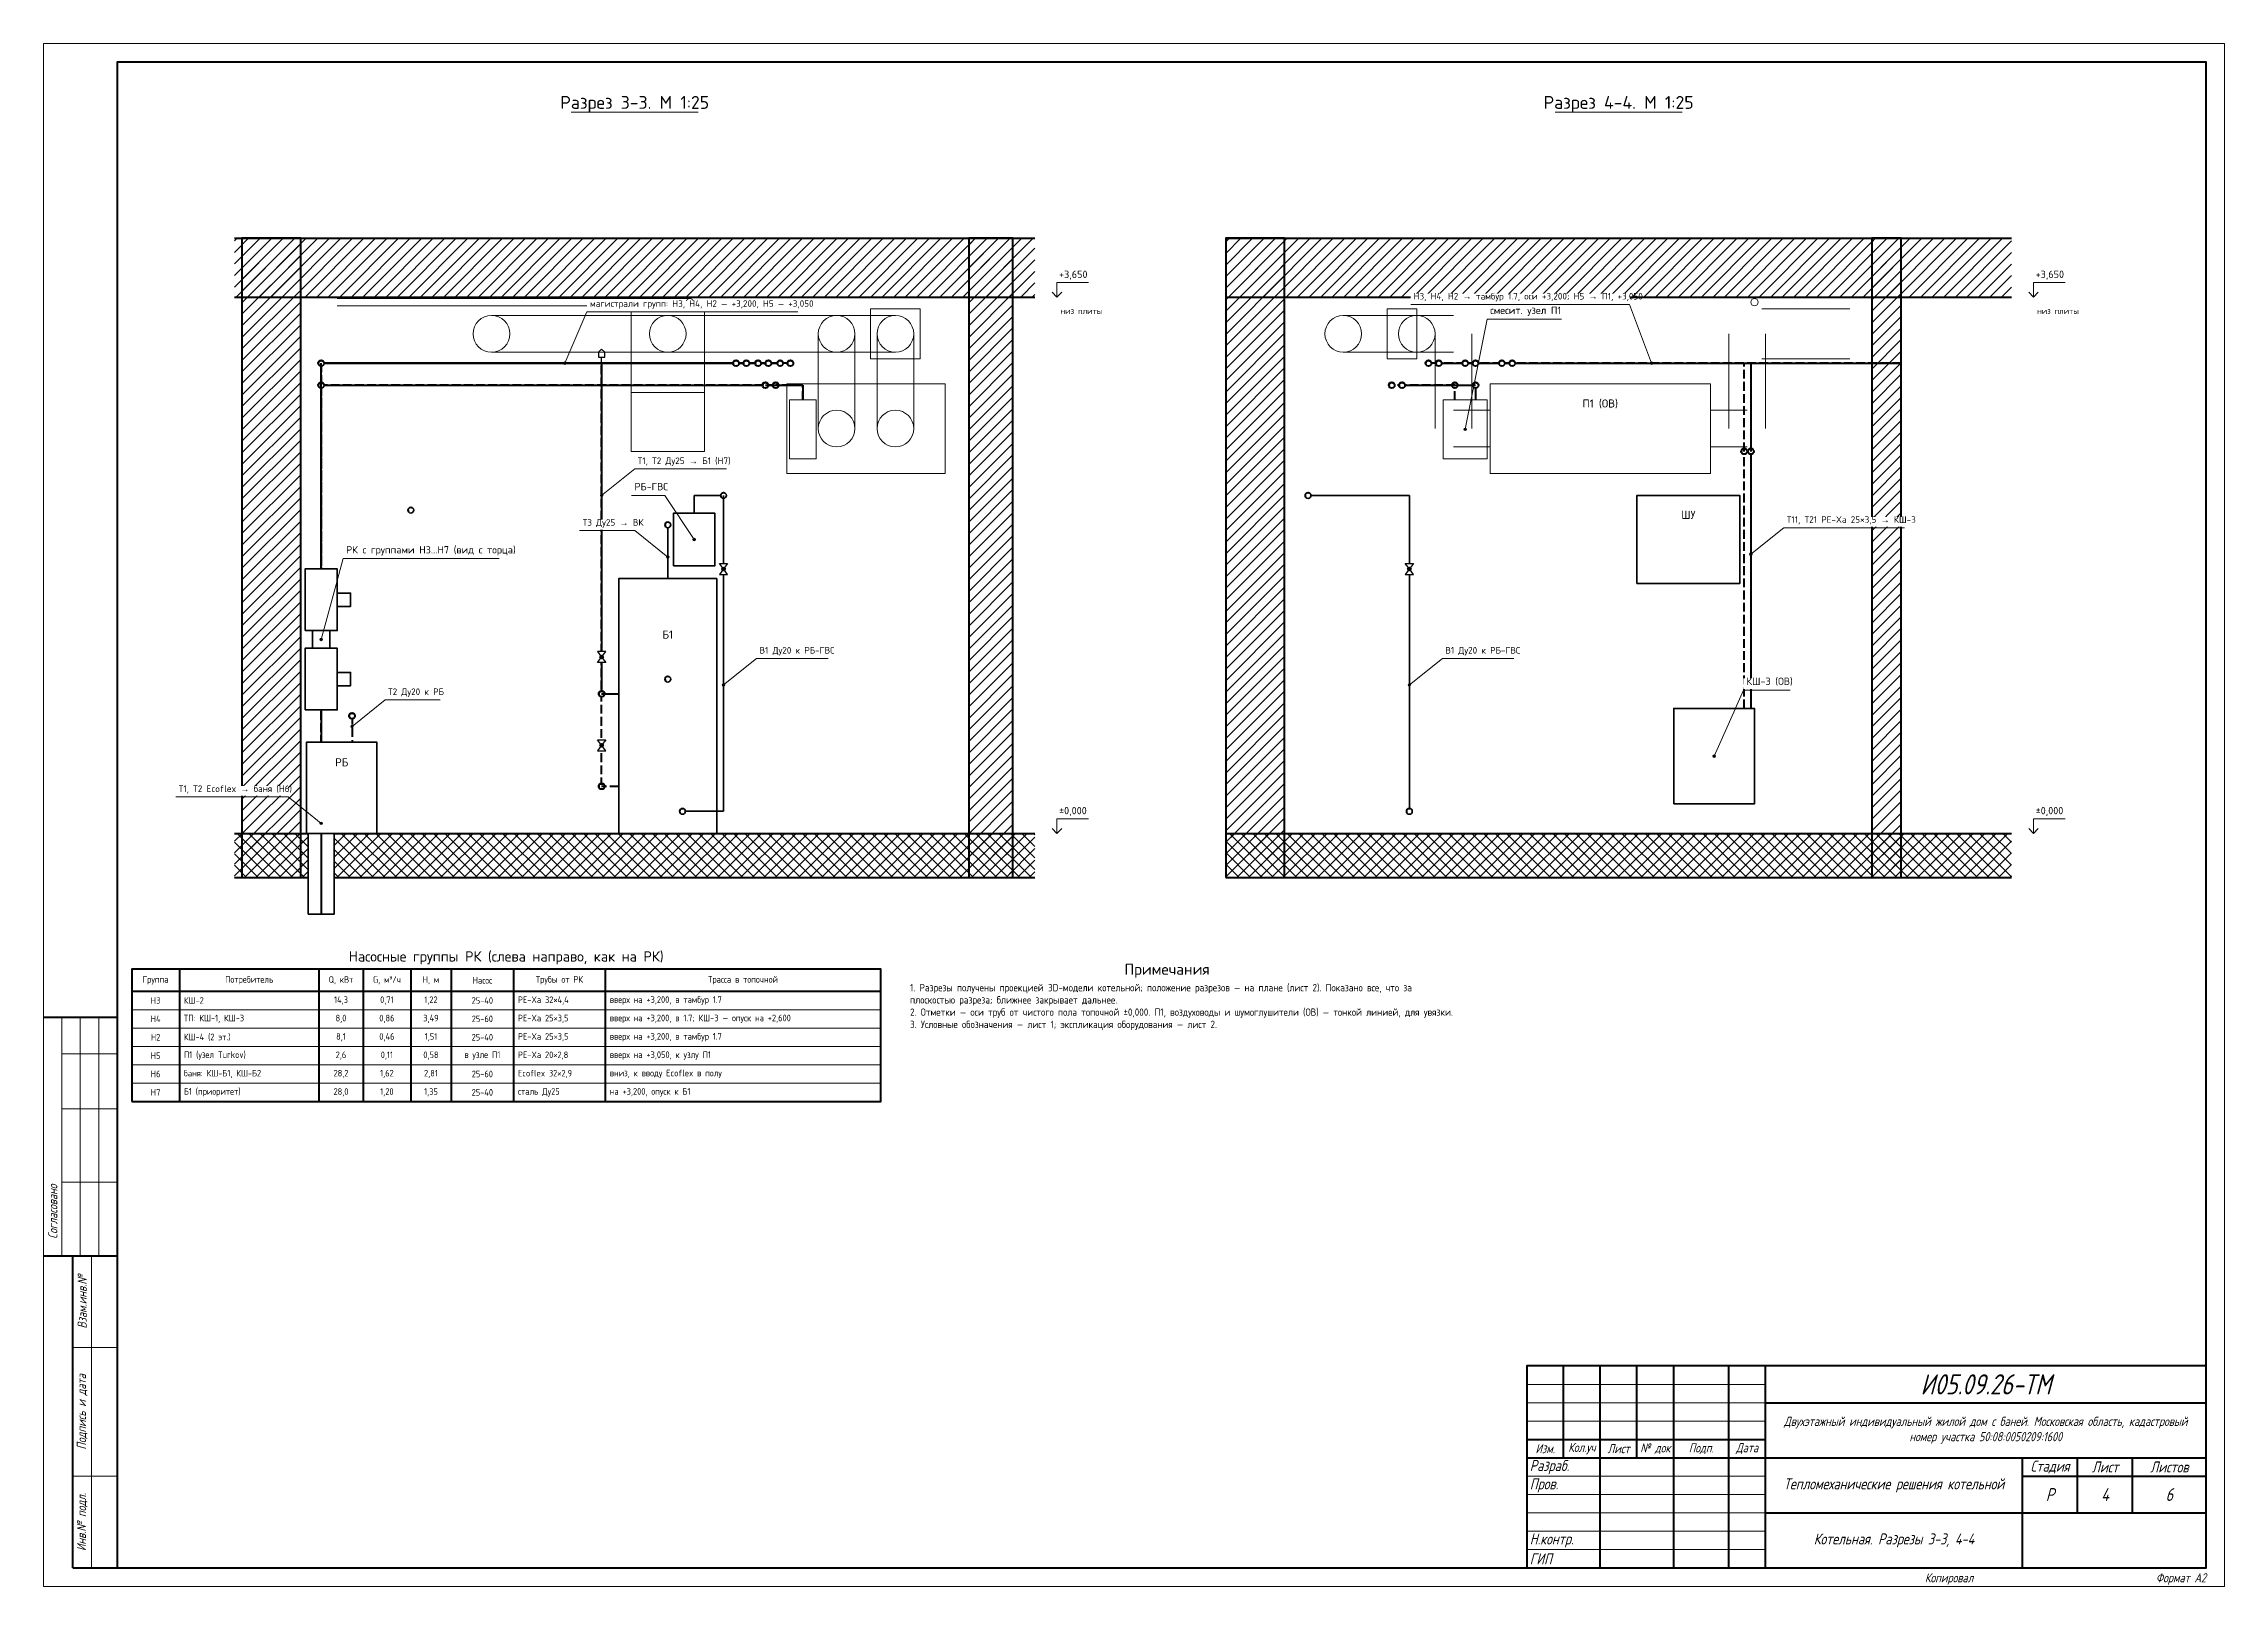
# Paper-space layout 'Лист' of a CAD drawing. Header units: millimetres. Extents: x 0 to 594, y 0 to 420.
import ezdxf
from ezdxf.enums import TextEntityAlignment as Align

# ---------------------------------------------------------------- set-up
doc = ezdxf.new("R2010")
doc.units = ezdxf.units.MM
doc.linetypes.add('ОВ_ШТРИХ', pattern=[330, 240, -90])
for name, color, linetype, lineweight in [('Рамка', 7, 'Continuous', 50), ('Таблицы', 7, 'Continuous', 18), ('Текст', 7, 'Continuous', 18), ('ТМ_арматура', 7, 'Continuous', 25), ('ТМ_В1', 150, 'Continuous', 35), ('ТМ_Г', 42, 'Continuous', 35), ('ТМ_марки', 7, 'Continuous', 18), ('ТМ_оборуд', 7, 'Continuous', 35), ('ТМ_ОВ', 8, 'Continuous', 13), ('ТМ_размеры', 7, 'Continuous', 13), ('ТМ_стены', 7, 'Continuous', 50), ('ТМ_Т1', 1, 'Continuous', 50), ('ТМ_Т11', 30, 'Continuous', 50), ('ТМ_Т2', 5, 'Continuous', 50), ('ТМ_Т21', 4, 'Continuous', 50), ('ТМ_Т3', 3, 'Continuous', 35), ('ТМ_Т4', 82, 'Continuous', 35), ('ТМ_штрих', 8, 'Continuous', 13), ('Тонкие', 8, 'Continuous', 13)]:
    doc.layers.add(name, color=color, linetype=linetype, lineweight=lineweight)
doc.styles.add('GOST', font='isocpeur.ttf', dxfattribs={"width": 0.9})
doc.styles.add('GOST_I', font='isocpeur.ttf', dxfattribs={"width": 0.8})

psp = doc.layouts.new('Лист')

# ---------------------------------------------------------------- texts
at = {"layer": 'Текст', "style": 'GOST'}
for s, height, p in [('Разрез 3-3. М 1:25', 3.5, (161, 404)), ('Разрез 4-4. М 1:25', 3.5, (429, 404)), ('Насосные группы РК (слева направо, как на РК)', 2.8, (126, 171.5)), ('Примечания', 3, (306, 168))]:
    psp.add_text(s, height=height, dxfattribs=at).set_placement(p, align=Align.MIDDLE_CENTER)
at = {"layer": 'Текст'}
for s, insert, char_height, width, attachment_point, style in [('Группа', (30.5, 165), 1.8, 11, 5, 'GOST'), ('Н3', (30.5, 159.5), 1.8, 11, 5, 'GOST'), ('КШ-2', (38.2, 159.5), 1.8, 35.6, 4, 'GOST'), ('Потребитель', (56, 165), 1.8, 36, 5, 'GOST'), ('Q, кВт', (81, 165), 1.8, 10, 5, 'GOST'), ('14,3', (81, 159.5), 1.8, 10, 5, 'GOST'), ('G, м³/ч', (93.5, 165), 1.8, 11, 5, 'GOST'), ('0,71', (93.5, 159.5), 1.8, 11, 5, 'GOST'), ('H, м', (105.5, 165), 1.8, 9, 5, 'GOST'), ('1,22', (105.5, 159.5), 1.8, 9, 5, 'GOST'), ('25-40', (119.5, 159.5), 1.8, 15, 5, 'GOST'), ('Насос', (119.5, 165), 1.8, 15, 5, 'GOST'), ('PE-Xa 32×4,4', (129.2, 159.5), 1.8, 22.6, 4, 'GOST'), ('Трубы от РК', (140.5, 165), 1.8, 23, 5, 'GOST'), ('вверх на +3,200, в тамбур 1.7', (154.2, 159.5), 1.8, 72.6, 4, 'GOST'), ('Трасса в топочной', (190.5, 165), 1.8, 73, 5, 'GOST'), ('1. Разрезы получены проекцией 3D-модели котельной; положение разрезов — на плане (лист 2). Показано все, что за плоскостью разреза; ближнее закрывает дальнее.\\P2. Отметки — оси труб от чистого пола топочной ±0,000. П1, воздуховоды и шумоглушители (ОВ) — тонкой линией, для увязки.\\P3. Условные обозначения — лист 1; экспликация оборудования — лист 2.', (236, 164), 2, 140, 1, 'GOST'), ('Н4', (30.5, 154.5), 1.8, 11, 5, 'GOST'), ('ТП: КШ-1, КШ-3', (38.2, 154.5), 1.8, 35.6, 4, 'GOST'), ('8,0', (81, 154.5), 1.8, 10, 5, 'GOST'), ('0,86', (93.5, 154.5), 1.8, 11, 5, 'GOST'), ('3,49', (105.5, 154.5), 1.8, 9, 5, 'GOST'), ('25-60', (119.5, 154.5), 1.8, 15, 5, 'GOST'), ('PE-Xa 25×3,5', (129.2, 154.5), 1.8, 22.6, 4, 'GOST'), ('вверх на +3,200, в 1.7; КШ-3 — опуск на +2,600', (154.2, 154.5), 1.8, 72.6, 4, 'GOST'), ('Н2', (30.5, 149.5), 1.8, 11, 5, 'GOST'), ('КШ-4 (2 эт.)', (38.2, 149.5), 1.8, 35.6, 4, 'GOST'), ('8,1', (81, 149.5), 1.8, 10, 5, 'GOST'), ('0,46', (93.5, 149.5), 1.8, 11, 5, 'GOST'), ('1,51', (105.5, 149.5), 1.8, 9, 5, 'GOST'), ('25-40', (119.5, 149.5), 1.8, 15, 5, 'GOST'), ('PE-Xa 25×3,5', (129.2, 149.5), 1.8, 22.6, 4, 'GOST'), ('вверх на +3,200, в тамбур 1.7', (154.2, 149.5), 1.8, 72.6, 4, 'GOST'), ('Н5', (30.5, 144.5), 1.8, 11, 5, 'GOST'), ('П1 (узел Turkov)', (38.2, 144.5), 1.8, 35.6, 4, 'GOST'), ('2,6', (81, 144.5), 1.8, 10, 5, 'GOST'), ('0,11', (93.5, 144.5), 1.8, 11, 5, 'GOST'), ('0,58', (105.5, 144.5), 1.8, 9, 5, 'GOST'), ('в узле П1', (119.5, 144.5), 1.8, 15, 5, 'GOST'), ('PE-Xa 20×2,8', (129.2, 144.5), 1.8, 22.6, 4, 'GOST'), ('вверх на +3,050, к узлу П1', (154.2, 144.5), 1.8, 72.6, 4, 'GOST'), ('Н6', (30.5, 139.5), 1.8, 11, 5, 'GOST'), ('баня: КШ-Б1, КШ-Б2', (38.2, 139.5), 1.8, 35.6, 4, 'GOST'), ('28,2', (81, 139.5), 1.8, 10, 5, 'GOST'), ('1,62', (93.5, 139.5), 1.8, 11, 5, 'GOST'), ('2,81', (105.5, 139.5), 1.8, 9, 5, 'GOST'), ('25-60', (119.5, 139.5), 1.8, 15, 5, 'GOST'), ('Ecoflex 32×2,9', (129.2, 139.5), 1.8, 22.6, 4, 'GOST'), ('вниз, к вводу Ecoflex в полу', (154.2, 139.5), 1.8, 72.6, 4, 'GOST'), ('Н7', (30.5, 134.5), 1.8, 11, 5, 'GOST'), ('Б1 (приоритет)', (38.2, 134.5), 1.8, 35.6, 4, 'GOST'), ('28,0', (81, 134.5), 1.8, 10, 5, 'GOST'), ('1,20', (93.5, 134.5), 1.8, 11, 5, 'GOST'), ('1,35', (105.5, 134.5), 1.8, 9, 5, 'GOST'), ('25-40', (119.5, 134.5), 1.8, 15, 5, 'GOST'), ('сталь Ду25', (129.2, 134.5), 1.8, 22.6, 4, 'GOST'), ('на +3,200, опуск к Б1', (154.2, 134.5), 1.8, 72.6, 4, 'GOST'), ('{\\W0.8;\\Q15;Двухэтажный индивидуальный жилой дом с баней. Московская область, кадастровый номер участка 50:08:0050209:1600}', (529, 42.5), 2.5, 116, 5, 'GOST_I'), ('{\\W0.8;\\Q15;Тепломеханические решения котельной}', (504, 27.5), 3, 66, 5, 'GOST_I'), ('{\\W0.8;\\Q15;Котельная. Разрезы 3-3, 4-4}', (504, 12.5), 3, 66, 5, 'GOST_I')]:
    psp.add_mtext(s, dxfattribs=dict(at, insert=insert, char_height=char_height, width=width, attachment_point=attachment_point, style=style))
at = {"layer": 'Текст', "char_height": 2.5, "attachment_point": 5, "rotation": 90, "style": 'GOST_I'}
for s, insert in [('{\\W0.8;\\Q15;Согласовано}', (2.5, 102)), ('{\\W0.8;\\Q15;Взам.инв.№}', (10.5, 77.5)), ('{\\W0.8;\\Q15;Подпись и дата}', (10.5, 47.5)), ('{\\W0.8;\\Q15;Инв.№ подл.}', (10.5, 17.5))]:
    psp.add_mtext(s, dxfattribs=dict(at, insert=insert))
at = {"layer": 'Текст', "style": 'GOST_I'}
for s, insert, char_height, attachment_point in [('{\\W0.8;\\Q15;И05.09.26-ТМ}', (529, 55), 5.5, 5), ('{\\W0.8;\\Q15;Изм.}', (409, 37.5), 2.5, 5), ('{\\W0.8;\\Q15;Кол.уч}', (419, 37.5), 2.5, 5), ('{\\W0.8;\\Q15;Лист}', (429, 37.5), 2.5, 5), ('{\\W0.8;\\Q15;№ док}', (439, 37.5), 2.5, 5), ('{\\W0.8;\\Q15;Подп.}', (451.5, 37.5), 2.5, 5), ('{\\W0.8;\\Q15;Дата}', (464, 37.5), 2.5, 5), ('{\\W0.8;\\Q15;Разраб.}', (404.8, 32.5), 3, 4), ('{\\W0.8;\\Q15;}', (424.8, 32.5), 3, 4), ('{\\W0.8;\\Q15;}', (459.6, 32.5), 3, 4), ('{\\W0.8;\\Q15;Стадия}', (546.5, 32.5), 3, 5), ('{\\W0.8;\\Q15;Лист}', (561.5, 32.5), 3, 5), ('{\\W0.8;\\Q15;Листов}', (579, 32.5), 3, 5), ('{\\W0.8;\\Q15;Пров.}', (404.8, 27.5), 3, 4), ('{\\W0.8;\\Q15;}', (424.8, 27.5), 3, 4), ('{\\W0.8;\\Q15;}', (459.6, 27.5), 3, 4), ('{\\W0.8;\\Q15;Р}', (546.5, 25), 3.5, 5), ('{\\W0.8;\\Q15;4}', (561.5, 25), 3.5, 5), ('{\\W0.8;\\Q15;6}', (579, 25), 3.5, 5), ('{\\W0.8;\\Q15;Н.контр.}', (404.8, 12.5), 3, 4), ('{\\W0.8;\\Q15;}', (424.8, 12.5), 3, 4), ('{\\W0.8;\\Q15;}', (459.6, 12.5), 3, 4), ('{\\W0.8;\\Q15;ГИП}', (404.8, 7.5), 3, 4), ('{\\W0.8;\\Q15;}', (424.8, 7.5), 3, 4), ('{\\W0.8;\\Q15;}', (459.6, 7.5), 3, 4), ('{\\W0.8;\\Q15;Копировал}', (519, 2), 2.5, 5), ('{\\W0.8;\\Q15;Формат А2}', (589, 2), 2.5, 6)]:
    psp.add_mtext(s, dxfattribs=dict(at, insert=insert, char_height=char_height, attachment_point=attachment_point))
at = {"layer": 'ТМ_марки', "style": 'GOST'}
psp.add_text('П1 (ОВ)', height=2.2, dxfattribs=at).set_placement((424, 322.032), align=Align.MIDDLE_CENTER)
at = {"layer": 'ТМ_размеры', "style": 'GOST'}
for s, p in [('+3,650', (276.6, 355.6)), ('+3,650', (542.6, 355.6)), ('±0,000', (276.6, 209.6)), ('±0,000', (542.6, 209.6))]:
    psp.add_text(s, height=2, dxfattribs=at).set_placement(p, align=Align.BOTTOM_LEFT)
for p in [(277, 348), (543, 348)]:
    psp.add_text('низ плиты', height=1.6, dxfattribs=at).set_placement(p, align=Align.TOP_LEFT)

# ---------------------------------------------------------------- hatches: boundary and pattern name
at = {"layer": 'ТМ_марки'}
h = psp.add_hatch(color=7, dxfattribs=at)
edge = h.paths.add_edge_path()
edge.add_arc((142, 333), 0.35, 0, 360)
h = psp.add_hatch(color=7, dxfattribs=at)
edge = h.paths.add_edge_path()
edge.add_arc((438, 333), 0.35, 0, 360)
h = psp.add_hatch(color=7, dxfattribs=at)
edge = h.paths.add_edge_path()
edge.add_arc((387.2, 315), 0.35, 0, 360)
h = psp.add_hatch(color=7, dxfattribs=at)
edge = h.paths.add_edge_path()
edge.add_arc((152, 297), 0.35, 0, 360)
h = psp.add_hatch(color=7, dxfattribs=at)
edge = h.paths.add_edge_path()
edge.add_arc((372, 245.4), 0.35, 0, 360)
at = {"layer": 'ТМ_штрих'}
h = psp.add_hatch(dxfattribs=at)
h.set_pattern_fill('ANSI31', scale=0.7)
h.paths.add_polyline_path([(52, 351), (270, 351), (270, 367), (52, 367)])
h = psp.add_hatch(dxfattribs=at)
h.set_pattern_fill('ANSI31', scale=0.7)
h.paths.add_polyline_path([(54.016, 193), (70.016, 193), (70.016, 367), (54.016, 367)])
h = psp.add_hatch(dxfattribs=at)
h.set_pattern_fill('ANSI31', scale=0.7)
h.paths.add_polyline_path([(252.016, 193), (264.016, 193), (264.016, 367), (252.016, 367)])
h = psp.add_hatch(dxfattribs=at)
h.set_pattern_fill('ANSI31', scale=0.7)
h.paths.add_polyline_path([(322, 193), (337.992, 193), (337.992, 367), (322, 367)])
h = psp.add_hatch(dxfattribs=at)
h.set_pattern_fill('ANSI31', scale=0.7)
h.paths.add_polyline_path([(322, 351), (536, 351), (536, 367), (322, 367)])
h = psp.add_hatch(dxfattribs=at)
h.set_pattern_fill('ANSI31', scale=0.7)
h.paths.add_polyline_path([(497.992, 193), (505.992, 193), (505.992, 367), (497.992, 367)])
h = psp.add_hatch(dxfattribs=at)
h.set_pattern_fill('ANSI37', scale=0.7)
h.paths.add_polyline_path([(52, 193), (270, 193), (270, 205), (52, 205)])
h = psp.add_hatch(dxfattribs=at)
h.set_pattern_fill('ANSI37', scale=0.7)
h.paths.add_polyline_path([(322, 193), (536, 193), (536, 205), (322, 205)])

# ---------------------------------------------------------------- linework, layer by layer
at = {"layer": 'Рамка', "lineweight": 50}
for points in [[(20, 5), (589, 5), (589, 415), (20, 415)], [(404, 5), (589, 5), (589, 60), (404, 60)]]:
    psp.add_lwpolyline(points, close=True, dxfattribs=at)
at = {"layer": 'Таблицы', "lineweight": 18}
for p, q in [((143.675, 401.375), (178.325, 401.375)), ((411.675, 401.375), (446.325, 401.375)), ((24, 157), (228, 157)), ((24, 152), (228, 152)), ((24, 147), (228, 147)), ((24, 142), (228, 142)), ((24, 137), (228, 137)), ((24, 132), (228, 132)), ((404, 55), (469, 55)), ((404, 50), (469, 50)), ((404, 45), (469, 45)), ((404, 30), (469, 30)), ((404, 25), (469, 25)), ((404, 20), (469, 20)), ((404, 15), (469, 15)), ((404, 10), (469, 10))]:
    psp.add_line(p, q, dxfattribs=at)
at = {"layer": 'Таблицы', "lineweight": 50}
for p, q in [((37, 168), (37, 132)), ((75, 168), (75, 132)), ((87, 168), (87, 132)), ((100, 168), (100, 132)), ((111, 168), (111, 132)), ((128, 168), (128, 132)), ((153, 168), (153, 132)), ((24, 162), (228, 162)), ((0, 155), (20, 155)), ((0, 90), (20, 90)), ((8, 5), (8, 90)), ((414, 35), (414, 60)), ((424, 5), (424, 60)), ((434, 35), (434, 60)), ((444, 5), (444, 60)), ((459, 5), (459, 60)), ((469, 5), (469, 60)), ((469, 50), (589, 50)), ((404, 40), (469, 40)), ((404, 35), (589, 35)), ((539, 5), (539, 35)), ((539, 30), (589, 30)), ((554, 20), (554, 35)), ((569, 20), (569, 35)), ((469, 20), (589, 20)), ((8, 5), (20, 5))]:
    psp.add_line(p, q, dxfattribs=at)
at = {"layer": 'Таблицы'}
for p, q in [((5, 90), (5, 155)), ((10, 90), (10, 155)), ((15, 90), (15, 155)), ((5, 145), (20, 145)), ((5, 130), (20, 130)), ((5, 110), (20, 110)), ((13, 5), (13, 90)), ((8, 65), (20, 65)), ((8, 30), (20, 30))]:
    psp.add_line(p, q, dxfattribs=at)
at = {"layer": 'Таблицы', "lineweight": 50}
psp.add_lwpolyline([(24, 132), (228, 132), (228, 168), (24, 168)], close=True, dxfattribs=at)
at = {"layer": 'ТМ_арматура'}
psp.add_lwpolyline([(151.1, 334.6), (152.9, 334.6), (152.9, 336), (152, 336.8), (151.1, 336)], close=True, dxfattribs=at)
psp.add_lwpolyline([(152, 333), (152, 334.6)], dxfattribs=at)
at = {"layer": 'ТМ_В1'}
for points in [[(185.2, 297), (177.2, 297)], [(372, 297), (344.4, 297)], [(372, 211), (372, 297)]]:
    psp.add_lwpolyline(points, dxfattribs=at)
at = {"layer": 'ТМ_марки'}
for points in [[(142, 333), (148, 347)], [(438, 333), (432, 349)], [(465, 281), (474, 288.2)], [(372, 245.4), (381, 252.6)]]:
    psp.add_lwpolyline(points, dxfattribs=at)
for centre in [(142, 333), (438, 333), (387.2, 315), (152, 297), (372, 245.4)]:
    psp.add_circle(centre, 0.35, dxfattribs=at)
at = {"layer": 'ТМ_ОВ'}
for points in [[(80, 350.6), (176, 350.6)], [(80, 348.6), (176, 348.6)], [(216, 346), (122, 346)], [(170, 346), (232, 346)], [(354, 346), (384, 346)], [(384, 346), (374, 346)], [(492, 347.8), (468, 347.8)], [(492, 347.8), (468, 347.8)], [(211, 315.2), (211, 341)], [(221, 315.2), (221, 341)], [(227, 341), (227, 315.2)], [(237, 341), (237, 315.2)], [(379, 341), (379, 315.2)], [(379, 315.2), (379, 341)], [(389, 341), (389, 315.2)], [(389, 315.2), (389, 341)], [(459, 315.2), (459, 341)], [(459, 341), (459, 315.2)], [(469, 315.2), (469, 341)], [(469, 341), (469, 315.2)], [(216, 336), (122, 336)], [(170, 336), (232, 336)], [(354, 336), (384, 336)], [(384, 336), (374, 336)], [(492, 334.2), (468, 334.2)], [(492, 334.2), (468, 334.2)], [(384, 320.2), (394, 320.2)], [(394, 320.2), (384, 320.2)], [(454, 320.2), (464, 320.2)], [(464, 320.2), (454, 320.2)], [(384, 310.2), (394, 310.2)], [(394, 310.2), (384, 310.2)], [(454, 310.2), (464, 310.2)], [(464, 310.2), (454, 310.2)]]:
    psp.add_lwpolyline(points, dxfattribs=at)
for points in [[(160, 309), (180, 309), (180, 347), (160, 347)], [(225.2, 334.2), (238.8, 334.2), (238.8, 347.8), (225.2, 347.8)], [(366, 334.2), (374, 334.2), (374, 347.8), (366, 347.8)], [(394, 303), (454, 303), (454, 327.4), (394, 327.4)], [(160, 309), (180, 309), (180, 325), (160, 325)], [(203.2, 307), (210.4, 307), (210.4, 323), (203.2, 323)], [(381.2, 307), (393.2, 307), (393.2, 323), (381.2, 323)]]:
    psp.add_lwpolyline(points, close=True, dxfattribs=at)
for centre, radius in [((176, 349.6), 1), ((466, 349.6), 1), ((122, 341), 5), ((170, 341), 5), ((216, 341), 5), ((232, 341), 5), ((354, 341), 5), ((374, 341), 5), ((216, 315.2), 5), ((232, 315.2), 5)]:
    psp.add_circle(centre, radius, dxfattribs=at)
at = {"layer": 'ТМ_размеры'}
for points in [[(274.7, 352.3), (276, 351), (277.3, 352.3)], [(276, 351), (276, 355)], [(276, 355), (284.64, 355)], [(540.7, 352.3), (542, 351), (543.3, 352.3)], [(542, 351), (542, 355)], [(542, 355), (550.64, 355)], [(276, 205), (276, 209)], [(276, 209), (284.64, 209)], [(542, 205), (542, 209)], [(542, 209), (550.64, 209)], [(274.7, 206.3), (276, 205), (277.3, 206.3)], [(540.7, 206.3), (542, 205), (543.3, 206.3)]]:
    psp.add_lwpolyline(points, dxfattribs=at)
at = {"layer": 'ТМ_стены'}
for points in [[(52, 367), (270, 367)], [(322, 367), (536, 367)], [(52, 351), (270, 351)], [(322, 351), (536, 351)], [(52, 205), (270, 205)], [(322, 205), (536, 205)], [(52, 193), (270, 193)], [(322, 193), (536, 193)]]:
    psp.add_lwpolyline(points, dxfattribs=at)
for points in [[(54.016, 193), (70.016, 193), (70.016, 367), (54.016, 367)], [(252.016, 193), (264.016, 193), (264.016, 367), (252.016, 367)], [(322, 193), (337.992, 193), (337.992, 367), (322, 367)], [(497.992, 193), (505.992, 193), (505.992, 367), (497.992, 367)]]:
    psp.add_lwpolyline(points, close=True, dxfattribs=at)
at = {"layer": 'ТМ_Т1'}
for points in [[(75.6, 333), (152, 333)], [(152, 333), (152, 243)], [(380, 333), (506, 333)], [(400, 333), (506, 333)], [(206.8, 327), (206.8, 323)], [(390, 327), (390, 323)]]:
    psp.add_lwpolyline(points, dxfattribs=at)
at = {"layer": 'ТМ_Т11'}
psp.add_lwpolyline([(390, 333), (506, 333)], dxfattribs=at)
at = {"layer": 'ТМ_Т2', "linetype": 'ОВ_ШТРИХ', "ltscale": 0.01}
for points in [[(152, 333), (75.6, 333)], [(75.6, 333), (75.6, 277)], [(152, 217.8), (152, 333)], [(506, 333), (377.2, 333)], [(506, 333), (397.2, 333)], [(206.8, 323), (206.8, 327)], [(384.4, 323), (384.4, 327)], [(75.6, 219.4), (75.6, 238.6)]]:
    psp.add_lwpolyline(points, dxfattribs=at)
at = {"layer": 'ТМ_Т21', "linetype": 'ОВ_ШТРИХ', "ltscale": 0.01}
psp.add_lwpolyline([(506, 333), (387.2, 333)], dxfattribs=at)
at = {"layer": 'Тонкие'}
psp.add_lwpolyline([(0, 0), (594, 0), (594, 420), (0, 420)], close=True, dxfattribs=at)

psp.set_redraw_order([(e.dxf.handle, doc.entitydb.next_handle()) for e in psp.query("TEXT MTEXT ATTDEF DIMENSION ARC_DIMENSION")])  # texts and dimensions are drawn at this point

# ---------------------------------------------------------------- next in the draw order: wipeouts: each hides what was drawn before it
for points in [[(148, 347.3), (205.4, 347.3), (205.4, 349.95), (148, 349.95)], [(376.64, 332.44), (377.76, 332.44), (377.76, 333.56), (376.64, 333.56)], [(386.64, 332.44), (387.76, 332.44), (387.76, 333.56), (386.64, 333.56)], [(396.64, 332.44), (397.76, 332.44), (397.76, 333.56), (396.64, 333.56)], [(383.84, 326.44), (384.96, 326.44), (384.96, 327.56), (383.84, 327.56)], [(389.44, 326.44), (390.56, 326.44), (390.56, 327.56), (389.44, 327.56)], [(184.64, 296.44), (185.76, 296.44), (185.76, 297.56), (184.64, 297.56)], [(343.84, 296.44), (344.96, 296.44), (344.96, 297.56), (343.84, 297.56)], [(99.44, 292.44), (100.56, 292.44), (100.56, 293.56), (99.44, 293.56)], [(171.6, 277.8), (182.8, 277.8), (182.8, 292.2), (171.6, 292.2)], [(474, 288.5), (506.848, 288.5), (506.848, 291.15), (474, 291.15)], [(71.2, 260.2), (80, 260.2), (80, 277), (71.2, 277)], [(156.66, 205), (183.34, 205), (183.34, 274.36), (156.66, 274.36)], [(370.9, 275.5), (373.1, 275.5), (373.1, 278.5), (370.9, 278.5)], [(381, 252.9), (400.456, 252.9), (400.456, 255.55), (381, 255.55)], [(71.2, 238.6), (80, 238.6), (80, 255.4), (71.2, 255.4)], [(150.9, 251.5), (153.1, 251.5), (153.1, 254.5), (150.9, 254.5)], [(151.44, 242.44), (152.56, 242.44), (152.56, 243.56), (151.44, 243.56)], [(444, 213), (466, 213), (466, 239), (444, 239)], [(150.9, 227.5), (153.1, 227.5), (153.1, 230.5), (150.9, 230.5)], [(75.04, 218.84), (76.16, 218.84), (76.16, 219.96), (75.04, 219.96)], [(151.44, 217.24), (152.56, 217.24), (152.56, 218.36), (151.44, 218.36)], [(371.44, 210.44), (372.56, 210.44), (372.56, 211.56), (371.44, 211.56)]]:
    psp.add_wipeout(points)

# ---------------------------------------------------------------- next in the draw order: hatches: boundary and pattern name
at = {"layer": 'ТМ_арматура'}
h = psp.add_hatch(color=7, dxfattribs=at)
edge = h.paths.add_edge_path()
edge.add_arc((372, 277), 0.5, 0, 360)
h = psp.add_hatch(color=7, dxfattribs=at)
edge = h.paths.add_edge_path()
edge.add_arc((152, 253), 0.5, 0, 360)
h = psp.add_hatch(color=7, dxfattribs=at)
edge = h.paths.add_edge_path()
edge.add_arc((152, 229), 0.5, 0, 360)
at = {"layer": 'ТМ_марки'}
h = psp.add_hatch(color=7, dxfattribs=at)
edge = h.paths.add_edge_path()
edge.add_arc((177.2, 285), 0.35, 0, 360)
h = psp.add_hatch(color=7, dxfattribs=at)
edge = h.paths.add_edge_path()
edge.add_arc((170, 280.216), 0.35, 0, 360)
h = psp.add_hatch(color=7, dxfattribs=at)
edge = h.paths.add_edge_path()
edge.add_arc((185.2, 245.4), 0.35, 0, 360)
h = psp.add_hatch(color=7, dxfattribs=at)
edge = h.paths.add_edge_path()
edge.add_arc((455, 226), 0.35, 0, 360)

# ---------------------------------------------------------------- next in the draw order: linework, layer by layer
at = {"layer": 'ТМ_арматура'}
for points in [[(372, 277), (370.9, 278.5), (373.1, 278.5)], [(372, 277), (370.9, 275.5), (373.1, 275.5)], [(152, 253), (153.1, 254.5), (150.9, 254.5)], [(152, 253), (153.1, 251.5), (150.9, 251.5)], [(152, 229), (150.9, 230.5), (153.1, 230.5)], [(152, 229), (150.9, 227.5), (153.1, 227.5)]]:
    psp.add_lwpolyline(points, close=True, dxfattribs=at)
for centre in [(372, 277), (152, 253), (152, 229)]:
    psp.add_circle(centre, 0.5, dxfattribs=at)
at = {"layer": 'ТМ_В1'}
for points in [[(177.2, 297), (177.2, 292.2)], [(185.2, 211), (185.2, 297)], [(174, 211), (185.2, 211)]]:
    psp.add_lwpolyline(points, dxfattribs=at)
for centre in [(185.2, 297), (344.4, 297), (372, 211)]:
    psp.add_circle(centre, 0.8, dxfattribs=at)
at = {"layer": 'ТМ_Г'}
psp.add_circle((100, 293), 0.8, dxfattribs=at)
at = {"layer": 'ТМ_марки'}
for points in [[(148, 347), (205.4, 347)], [(474, 288.2), (506.848, 288.2)], [(185.2, 245.4), (194.2, 252.6)], [(381, 252.6), (400.456, 252.6)], [(455, 226), (463, 244)]]:
    psp.add_lwpolyline(points, dxfattribs=at)
for centre in [(177.2, 285), (170, 280.216), (185.2, 245.4), (455, 226)]:
    psp.add_circle(centre, 0.35, dxfattribs=at)
at = {"layer": 'ТМ_оборуд'}
for points in [[(171.6, 277.8), (182.8, 277.8), (182.8, 292.2), (171.6, 292.2)], [(71.2, 260.2), (80, 260.2), (80, 277), (71.2, 277)], [(156.66, 205), (183.34, 205), (183.34, 274.36), (156.66, 274.36)], [(71.2, 238.6), (80, 238.6), (80, 255.4), (71.2, 255.4)], [(444, 213), (466, 213), (466, 239), (444, 239)]]:
    psp.add_lwpolyline(points, close=True, dxfattribs=at)
at = {"layer": 'ТМ_Т1'}
for points in [[(75.6, 277), (75.6, 333)], [(370, 327), (390, 327)], [(75.6, 238.6), (75.6, 224.2)], [(152, 243), (156.66, 243)]]:
    psp.add_lwpolyline(points, dxfattribs=at)
for centre in [(390, 327), (152, 243)]:
    psp.add_circle(centre, 0.8, dxfattribs=at)
at = {"layer": 'ТМ_Т11'}
psp.add_lwpolyline([(465, 309), (465, 239)], dxfattribs=at)
at = {"layer": 'ТМ_Т2', "linetype": 'ОВ_ШТРИХ', "ltscale": 0.01}
for points in [[(75.6, 327), (75.6, 277)], [(384.4, 327), (367.2, 327)], [(75.6, 183), (75.6, 219.4)], [(156.66, 217.8), (152, 217.8)]]:
    psp.add_lwpolyline(points, dxfattribs=at)
at = {"layer": 'ТМ_Т2'}
for centre in [(377.2, 333), (397.2, 333), (384.4, 327), (75.6, 219.4), (152, 217.8)]:
    psp.add_circle(centre, 0.8, dxfattribs=at)
at = {"layer": 'ТМ_Т21', "linetype": 'ОВ_ШТРИХ', "ltscale": 0.01}
psp.add_lwpolyline([(463.2, 239), (463.2, 309)], dxfattribs=at)
at = {"layer": 'ТМ_Т21'}
psp.add_circle((387.2, 333), 0.8, dxfattribs=at)
at = {"layer": 'ТМ_Т3'}
psp.add_lwpolyline([(170, 274.36), (170, 289)], dxfattribs=at)

# ---------------------------------------------------------------- next in the draw order: texts
at = {"layer": 'ТМ_марки', "style": 'GOST'}
for s, p in [('магистрали групп: Н3, Н4, Н2 — +3,200, Н5 — +3,050', (148.8, 347.8)), ('Т11, Т21 PE-Xa 25×3,5 → КШ-3', (474.8, 289)), ('В1 Ду20 к РБ-ГВС', (381.8, 253.4))]:
    psp.add_text(s, height=1.8, dxfattribs=at).set_placement(p, align=Align.BOTTOM_LEFT)
psp.add_text('Б1', height=2.2, dxfattribs=at).set_placement((170, 259.101), align=Align.MIDDLE_CENTER)

# ---------------------------------------------------------------- next in the draw order: wipeouts: each hides what was drawn before it
for points in [[(379.44, 332.44), (380.56, 332.44), (380.56, 333.56), (379.44, 333.56)], [(389.44, 332.44), (390.56, 332.44), (390.56, 333.56), (389.44, 333.56)], [(399.44, 332.44), (400.56, 332.44), (400.56, 333.56), (399.44, 333.56)], [(75.04, 326.44), (76.16, 326.44), (76.16, 327.56), (75.04, 327.56)], [(366.64, 326.44), (367.76, 326.44), (367.76, 327.56), (366.64, 327.56)], [(462.64, 308.44), (463.76, 308.44), (463.76, 309.56), (462.64, 309.56)], [(434, 273), (462, 273), (462, 297), (434, 297)], [(169.44, 288.44), (170.56, 288.44), (170.56, 289.56), (169.44, 289.56)], [(184.1, 275.5), (186.3, 275.5), (186.3, 278.5), (184.1, 278.5)], [(80, 266.8), (83.6, 266.8), (83.6, 270.4), (80, 270.4)], [(194.2, 252.9), (213.656, 252.9), (213.656, 255.55), (194.2, 255.55)], [(80, 245.2), (83.6, 245.2), (83.6, 248.8), (80, 248.8)], [(169.44, 246.44), (170.56, 246.44), (170.56, 247.56), (169.44, 247.56)], [(463, 244.3), (475.76, 244.3), (475.76, 247.2), (463, 247.2)], [(75.04, 223.64), (76.16, 223.64), (76.16, 224.76), (75.04, 224.76)], [(173.44, 210.44), (174.56, 210.44), (174.56, 211.56), (173.44, 211.56)], [(72.1, 183), (79.1, 183), (79.1, 205.8), (72.1, 205.8)]]:
    psp.add_wipeout(points)

# ---------------------------------------------------------------- next in the draw order: hatches: boundary and pattern name
at = {"layer": 'ТМ_арматура'}
h = psp.add_hatch(color=7, dxfattribs=at)
edge = h.paths.add_edge_path()
edge.add_arc((185.2, 277), 0.5, 0, 360)
at = {"layer": 'ТМ_марки'}
h = psp.add_hatch(color=7, dxfattribs=at)
edge = h.paths.add_edge_path()
edge.add_arc((465, 281), 0.35, 0, 360)

# ---------------------------------------------------------------- next in the draw order: linework, layer by layer
at = {"layer": 'ТМ_арматура'}
for points in [[(185.2, 277), (184.1, 278.5), (186.3, 278.5)], [(185.2, 277), (184.1, 275.5), (186.3, 275.5)]]:
    psp.add_lwpolyline(points, close=True, dxfattribs=at)
psp.add_circle((185.2, 277), 0.5, dxfattribs=at)
at = {"layer": 'ТМ_В1'}
psp.add_circle((174, 211), 0.8, dxfattribs=at)
at = {"layer": 'ТМ_марки'}
for points in [[(387.2, 315), (393.2, 345)], [(177.2, 285), (169.2, 297)], [(170, 280.216), (161, 287.416)], [(194.2, 252.6), (213.656, 252.6)], [(463, 244), (475.76, 244)]]:
    psp.add_lwpolyline(points, dxfattribs=at)
psp.add_circle((465, 281), 0.35, dxfattribs=at)
at = {"layer": 'ТМ_оборуд'}
for points in [[(434, 273), (462, 273), (462, 297), (434, 297)], [(80, 266.8), (83.6, 266.8), (83.6, 270.4), (80, 270.4)], [(80, 245.2), (83.6, 245.2), (83.6, 248.8), (80, 248.8)], [(72.1, 183), (79.1, 183), (79.1, 205.8), (72.1, 205.8)]]:
    psp.add_lwpolyline(points, close=True, dxfattribs=at)
at = {"layer": 'ТМ_Т1'}
for points in [[(75.6, 327), (196.6, 327)], [(75.6, 224.2), (75.6, 183)]]:
    psp.add_lwpolyline(points, dxfattribs=at)
for centre in [(380, 333), (400, 333), (75.6, 224.2)]:
    psp.add_circle(centre, 0.8, dxfattribs=at)
at = {"layer": 'ТМ_Т11'}
psp.add_circle((390, 333), 0.8, dxfattribs=at)
at = {"layer": 'ТМ_Т2', "linetype": 'ОВ_ШТРИХ', "ltscale": 0.01}
psp.add_lwpolyline([(199.4, 327), (75.6, 327)], dxfattribs=at)
at = {"layer": 'ТМ_Т2'}
for centre in [(75.6, 327), (367.2, 327)]:
    psp.add_circle(centre, 0.8, dxfattribs=at)
at = {"layer": 'ТМ_Т21'}
psp.add_circle((463.2, 309), 0.8, dxfattribs=at)
at = {"layer": 'ТМ_Т3'}
psp.add_circle((170, 289), 0.8, dxfattribs=at)
at = {"layer": 'ТМ_Т4'}
psp.add_circle((170, 247), 0.8, dxfattribs=at)

# ---------------------------------------------------------------- next in the draw order: texts
at = {"layer": 'ТМ_марки', "style": 'GOST'}
psp.add_text('ШУ', height=2.2, dxfattribs=at).set_placement((448, 291.72), align=Align.MIDDLE_CENTER)
for s, height, p in [('В1 Ду20 к РБ-ГВС', 1.8, (195, 253.4)), ('КШ-3 (ОВ)', 2, (463.8, 244.8))]:
    psp.add_text(s, height=height, dxfattribs=at).set_placement(p, align=Align.BOTTOM_LEFT)

# ---------------------------------------------------------------- next in the draw order: wipeouts: each hides what was drawn before it
for points in [[(393.2, 345.3), (413.4, 345.3), (413.4, 348.2), (393.2, 348.2)], [(75.04, 326.44), (76.16, 326.44), (76.16, 327.56), (75.04, 327.56)], [(198.84, 326.44), (199.96, 326.44), (199.96, 327.56), (198.84, 327.56)], [(369.44, 326.44), (370.56, 326.44), (370.56, 327.56), (369.44, 327.56)], [(464.44, 308.44), (465.56, 308.44), (465.56, 309.56), (464.44, 309.56)], [(160.16, 297.3), (169.2, 297.3), (169.2, 300.2), (160.16, 300.2)], [(146.008, 287.716), (161, 287.716), (161, 290.366), (146.008, 290.366)], [(71.2, 260.2), (80, 260.2), (80, 277), (71.2, 277)], [(71.6, 205), (90.8, 205), (90.8, 229.8), (71.6, 229.8)]]:
    psp.add_wipeout(points)

# ---------------------------------------------------------------- next in the draw order: hatches: boundary and pattern name
at = {"layer": 'ТМ_марки'}
h = psp.add_hatch(color=7, dxfattribs=at)
edge = h.paths.add_edge_path()
edge.add_arc((75.6, 207.72), 0.35, 0, 360)

# ---------------------------------------------------------------- next in the draw order: linework, layer by layer
for points in [[(393.2, 345), (413.4, 345)], [(152, 297), (161, 304.2)], [(160.16, 297), (169.2, 297)], [(146.008, 287.416), (161, 287.416)], [(75.6, 207.72), (66.6, 214.92)]]:
    psp.add_lwpolyline(points, dxfattribs=at)
psp.add_circle((75.6, 207.72), 0.35, dxfattribs=at)
at = {"layer": 'ТМ_оборуд'}
for points in [[(71.2, 260.2), (80, 260.2), (80, 277), (71.2, 277)], [(71.6, 205), (90.8, 205), (90.8, 229.8), (71.6, 229.8)]]:
    psp.add_lwpolyline(points, close=True, dxfattribs=at)
at = {"layer": 'ТМ_ОВ'}
psp.add_lwpolyline([(202.4, 303), (245.6, 303), (245.6, 327.4), (202.4, 327.4)], close=True, dxfattribs=at)
at = {"layer": 'ТМ_Т1'}
psp.add_lwpolyline([(75.6, 277), (75.6, 327)], dxfattribs=at)
for centre in [(75.6, 327), (370, 327)]:
    psp.add_circle(centre, 0.8, dxfattribs=at)
at = {"layer": 'ТМ_Т11'}
psp.add_lwpolyline([(465, 333), (465, 309)], dxfattribs=at)
psp.add_circle((465, 309), 0.8, dxfattribs=at)
at = {"layer": 'ТМ_Т2', "linetype": 'ОВ_ШТРИХ', "ltscale": 0.01}
for points in [[(75.6, 333), (75.6, 277)], [(84, 237), (84, 229.8)]]:
    psp.add_lwpolyline(points, dxfattribs=at)
at = {"layer": 'ТМ_Т2'}
psp.add_circle((199.4, 327), 0.8, dxfattribs=at)
at = {"layer": 'ТМ_Т21', "linetype": 'ОВ_ШТРИХ', "ltscale": 0.01}
psp.add_lwpolyline([(463.2, 309), (463.2, 333)], dxfattribs=at)

# ---------------------------------------------------------------- next in the draw order: texts
at = {"layer": 'ТМ_марки', "style": 'GOST'}
for s, height, p in [('смесит. узел П1', 2, (394, 345.8)), ('РБ-ГВС', 2, (160.96, 297.8)), ('Т3 Ду25 → ВК', 1.8, (146.808, 288.216))]:
    psp.add_text(s, height=height, dxfattribs=at).set_placement(p, align=Align.BOTTOM_LEFT)
psp.add_text('РБ', height=2.2, dxfattribs=at).set_placement((81.2, 224.344), align=Align.MIDDLE_CENTER)

# ---------------------------------------------------------------- next in the draw order: wipeouts: each hides what was drawn before it
for points in [[(372.368, 349.3), (432, 349.3), (432, 351.95), (372.368, 351.95)], [(75.04, 332.44), (76.16, 332.44), (76.16, 333.56), (75.04, 333.56)], [(196.04, 326.44), (197.16, 326.44), (197.16, 327.56), (196.04, 327.56)], [(161, 304.5), (186.036, 304.5), (186.036, 307.15), (161, 307.15)], [(73.2, 255.4), (78, 255.4), (78, 260.2), (73.2, 260.2)], [(83.44, 236.44), (84.56, 236.44), (84.56, 237.56), (83.44, 237.56)], [(35.984, 215.22), (66.6, 215.22), (66.6, 217.87), (35.984, 217.87)]]:
    psp.add_wipeout(points)

# ---------------------------------------------------------------- next in the draw order: hatches: boundary and pattern name
at = {"layer": 'ТМ_марки'}
h = psp.add_hatch(color=7, dxfattribs=at)
edge = h.paths.add_edge_path()
edge.add_arc((84, 234.12), 0.35, 0, 360)

# ---------------------------------------------------------------- next in the draw order: linework, layer by layer
for points in [[(372.368, 349), (432, 349)], [(161, 304.2), (186.036, 304.2)], [(84, 234.12), (93, 241.32)], [(35.984, 214.92), (66.6, 214.92)]]:
    psp.add_lwpolyline(points, dxfattribs=at)
psp.add_circle((84, 234.12), 0.35, dxfattribs=at)
at = {"layer": 'ТМ_оборуд'}
psp.add_lwpolyline([(73.2, 255.4), (78, 255.4), (78, 260.2), (73.2, 260.2)], close=True, dxfattribs=at)
at = {"layer": 'ТМ_Т1'}
for points in [[(75.6, 333), (200.6, 333)], [(196.6, 327), (206.8, 327)]]:
    psp.add_lwpolyline(points, dxfattribs=at)
psp.add_circle((196.6, 327), 0.8, dxfattribs=at)
at = {"layer": 'ТМ_Т2', "linetype": 'ОВ_ШТРИХ', "ltscale": 0.01}
for points in [[(203.4, 333), (75.6, 333)], [(206.8, 327), (199.4, 327)]]:
    psp.add_lwpolyline(points, dxfattribs=at)
at = {"layer": 'ТМ_Т2'}
for centre in [(75.6, 333), (84, 237)]:
    psp.add_circle(centre, 0.8, dxfattribs=at)

# ---------------------------------------------------------------- next in the draw order: texts
at = {"layer": 'ТМ_марки', "style": 'GOST'}
for s, p in [('Н3, Н4, Н2 → тамбур 1.7, оси +3,200; Н5 → П1, +3,050', (373.168, 349.8)), ('Т1, Т2 Ду25 → Б1 (Н7)', (161.8, 305)), ('Т1, Т2 Ecoflex → баня (Н6)', (36.784, 215.72))]:
    psp.add_text(s, height=1.8, dxfattribs=at).set_placement(p, align=Align.BOTTOM_LEFT)

# ---------------------------------------------------------------- next in the draw order: wipeouts: each hides what was drawn before it
for points in [[(75.04, 332.44), (76.16, 332.44), (76.16, 333.56), (75.04, 333.56)], [(202.84, 332.44), (203.96, 332.44), (203.96, 333.56), (202.84, 333.56)], [(71.2, 260.2), (80, 260.2), (80, 277), (71.2, 277)], [(93, 241.62), (107.992, 241.62), (107.992, 244.27), (93, 244.27)]]:
    psp.add_wipeout(points)

# ---------------------------------------------------------------- next in the draw order: linework, layer by layer
at = {"layer": 'ТМ_марки'}
psp.add_lwpolyline([(93, 241.32), (107.992, 241.32)], dxfattribs=at)
at = {"layer": 'ТМ_оборуд'}
psp.add_lwpolyline([(71.2, 260.2), (80, 260.2), (80, 277), (71.2, 277)], close=True, dxfattribs=at)
at = {"layer": 'ТМ_Т1'}
psp.add_lwpolyline([(75.6, 277), (75.6, 333)], dxfattribs=at)
psp.add_circle((75.6, 333), 0.8, dxfattribs=at)
at = {"layer": 'ТМ_Т2'}
psp.add_circle((203.4, 333), 0.8, dxfattribs=at)
at = {"layer": 'ТМ_Т21', "linetype": 'ОВ_ШТРИХ', "ltscale": 0.01}
psp.add_lwpolyline([(75.6, 333), (75.6, 277)], dxfattribs=at)

# ---------------------------------------------------------------- next in the draw order: texts
at = {"layer": 'ТМ_марки', "style": 'GOST'}
psp.add_text('Т2 Ду20 к РБ', height=1.8, dxfattribs=at).set_placement((93.8, 242.12), align=Align.BOTTOM_LEFT)

# ---------------------------------------------------------------- next in the draw order: wipeouts: each hides what was drawn before it
for points in [[(75.04, 332.44), (76.16, 332.44), (76.16, 333.56), (75.04, 333.56)], [(80, 266.8), (83.6, 266.8), (83.6, 270.4), (80, 270.4)]]:
    psp.add_wipeout(points)

# ---------------------------------------------------------------- next in the draw order: linework, layer by layer
at = {"layer": 'ТМ_оборуд'}
psp.add_lwpolyline([(80, 266.8), (83.6, 266.8), (83.6, 270.4), (80, 270.4)], close=True, dxfattribs=at)
at = {"layer": 'ТМ_Т11'}
psp.add_lwpolyline([(75.6, 333), (194.6, 333)], dxfattribs=at)
at = {"layer": 'ТМ_Т21', "linetype": 'ОВ_ШТРИХ', "ltscale": 0.01}
psp.add_lwpolyline([(197.4, 333), (75.6, 333)], dxfattribs=at)
at = {"layer": 'ТМ_Т21'}
psp.add_circle((75.6, 333), 0.8, dxfattribs=at)

# ---------------------------------------------------------------- next in the draw order: wipeouts: each hides what was drawn before it
for points in [[(75.04, 332.44), (76.16, 332.44), (76.16, 333.56), (75.04, 333.56)], [(200.04, 332.44), (201.16, 332.44), (201.16, 333.56), (200.04, 333.56)], [(71.2, 260.2), (80, 260.2), (80, 277), (71.2, 277)]]:
    psp.add_wipeout(points)

# ---------------------------------------------------------------- next in the draw order: linework, layer by layer
at = {"layer": 'ТМ_оборуд'}
psp.add_lwpolyline([(71.2, 260.2), (80, 260.2), (80, 277), (71.2, 277)], close=True, dxfattribs=at)
at = {"layer": 'ТМ_Т1'}
psp.add_circle((200.6, 333), 0.8, dxfattribs=at)
at = {"layer": 'ТМ_Т11'}
psp.add_lwpolyline([(75.6, 277), (75.6, 333)], dxfattribs=at)
psp.add_circle((75.6, 333), 0.8, dxfattribs=at)
at = {"layer": 'ТМ_Т2', "linetype": 'ОВ_ШТРИХ', "ltscale": 0.01}
psp.add_lwpolyline([(75.6, 333), (75.6, 277)], dxfattribs=at)

# ---------------------------------------------------------------- next in the draw order: wipeouts: each hides what was drawn before it
for points in [[(75.04, 332.44), (76.16, 332.44), (76.16, 333.56), (75.04, 333.56)], [(196.84, 332.44), (197.96, 332.44), (197.96, 333.56), (196.84, 333.56)], [(80, 266.8), (83.6, 266.8), (83.6, 270.4), (80, 270.4)]]:
    psp.add_wipeout(points)

# ---------------------------------------------------------------- next in the draw order: linework, layer by layer
at = {"layer": 'ТМ_оборуд'}
psp.add_lwpolyline([(80, 266.8), (83.6, 266.8), (83.6, 270.4), (80, 270.4)], close=True, dxfattribs=at)
at = {"layer": 'ТМ_Т1'}
psp.add_lwpolyline([(75.6, 333), (188.6, 333)], dxfattribs=at)
at = {"layer": 'ТМ_Т2'}
psp.add_circle((75.6, 333), 0.8, dxfattribs=at)
at = {"layer": 'ТМ_Т21'}
psp.add_circle((197.4, 333), 0.8, dxfattribs=at)

# ---------------------------------------------------------------- next in the draw order: wipeouts: each hides what was drawn before it
for points in [[(194.04, 332.44), (195.16, 332.44), (195.16, 333.56), (194.04, 333.56)], [(71.2, 260.2), (80, 260.2), (80, 277), (71.2, 277)]]:
    psp.add_wipeout(points)

# ---------------------------------------------------------------- next in the draw order: hatches: boundary and pattern name
at = {"layer": 'ТМ_марки'}
h = psp.add_hatch(color=7, dxfattribs=at)
edge = h.paths.add_edge_path()
edge.add_arc((75.6, 257.8), 0.35, 0, 360)

# ---------------------------------------------------------------- next in the draw order: linework, layer by layer
psp.add_circle((75.6, 257.8), 0.35, dxfattribs=at)
at = {"layer": 'ТМ_оборуд'}
psp.add_lwpolyline([(71.2, 260.2), (80, 260.2), (80, 277), (71.2, 277)], close=True, dxfattribs=at)
at = {"layer": 'ТМ_Т11'}
psp.add_circle((194.6, 333), 0.8, dxfattribs=at)
at = {"layer": 'ТМ_Т2', "linetype": 'ОВ_ШТРИХ', "ltscale": 0.01}
psp.add_lwpolyline([(191.4, 333), (75.6, 333)], dxfattribs=at)

# ---------------------------------------------------------------- next in the draw order: wipeouts: each hides what was drawn before it
for points in [[(75.04, 332.44), (76.16, 332.44), (76.16, 333.56), (75.04, 333.56)], [(190.84, 332.44), (191.96, 332.44), (191.96, 333.56), (190.84, 333.56)], [(80, 266.8), (83.6, 266.8), (83.6, 270.4), (80, 270.4)]]:
    psp.add_wipeout(points)

# ---------------------------------------------------------------- next in the draw order: linework, layer by layer
at = {"layer": 'ТМ_марки'}
psp.add_lwpolyline([(75.6, 257.8), (81.6, 279.8)], dxfattribs=at)
at = {"layer": 'ТМ_оборуд'}
psp.add_lwpolyline([(80, 266.8), (83.6, 266.8), (83.6, 270.4), (80, 270.4)], close=True, dxfattribs=at)
at = {"layer": 'ТМ_Т1'}
psp.add_lwpolyline([(75.6, 277), (75.6, 333)], dxfattribs=at)
psp.add_circle((75.6, 333), 0.8, dxfattribs=at)
at = {"layer": 'ТМ_Т2'}
psp.add_circle((191.4, 333), 0.8, dxfattribs=at)

# ---------------------------------------------------------------- next in the draw order: wipeouts: each hides what was drawn before it
for points in [[(188.04, 332.44), (189.16, 332.44), (189.16, 333.56), (188.04, 333.56)], [(81.6, 280.1), (124.12, 280.1), (124.12, 283), (81.6, 283)]]:
    psp.add_wipeout(points)

# ---------------------------------------------------------------- next in the draw order: linework, layer by layer
at = {"layer": 'ТМ_марки'}
psp.add_lwpolyline([(81.6, 279.8), (124.12, 279.8)], dxfattribs=at)
at = {"layer": 'ТМ_Т1'}
psp.add_circle((188.6, 333), 0.8, dxfattribs=at)

# ---------------------------------------------------------------- next in the draw order: texts
at = {"layer": 'ТМ_марки', "style": 'GOST'}
psp.add_text('РК с группами Н3...Н7 (вид с торца)', height=2, dxfattribs=at).set_placement((82.4, 280.6), align=Align.BOTTOM_LEFT)

doc.saveas('drawing.dxf')
